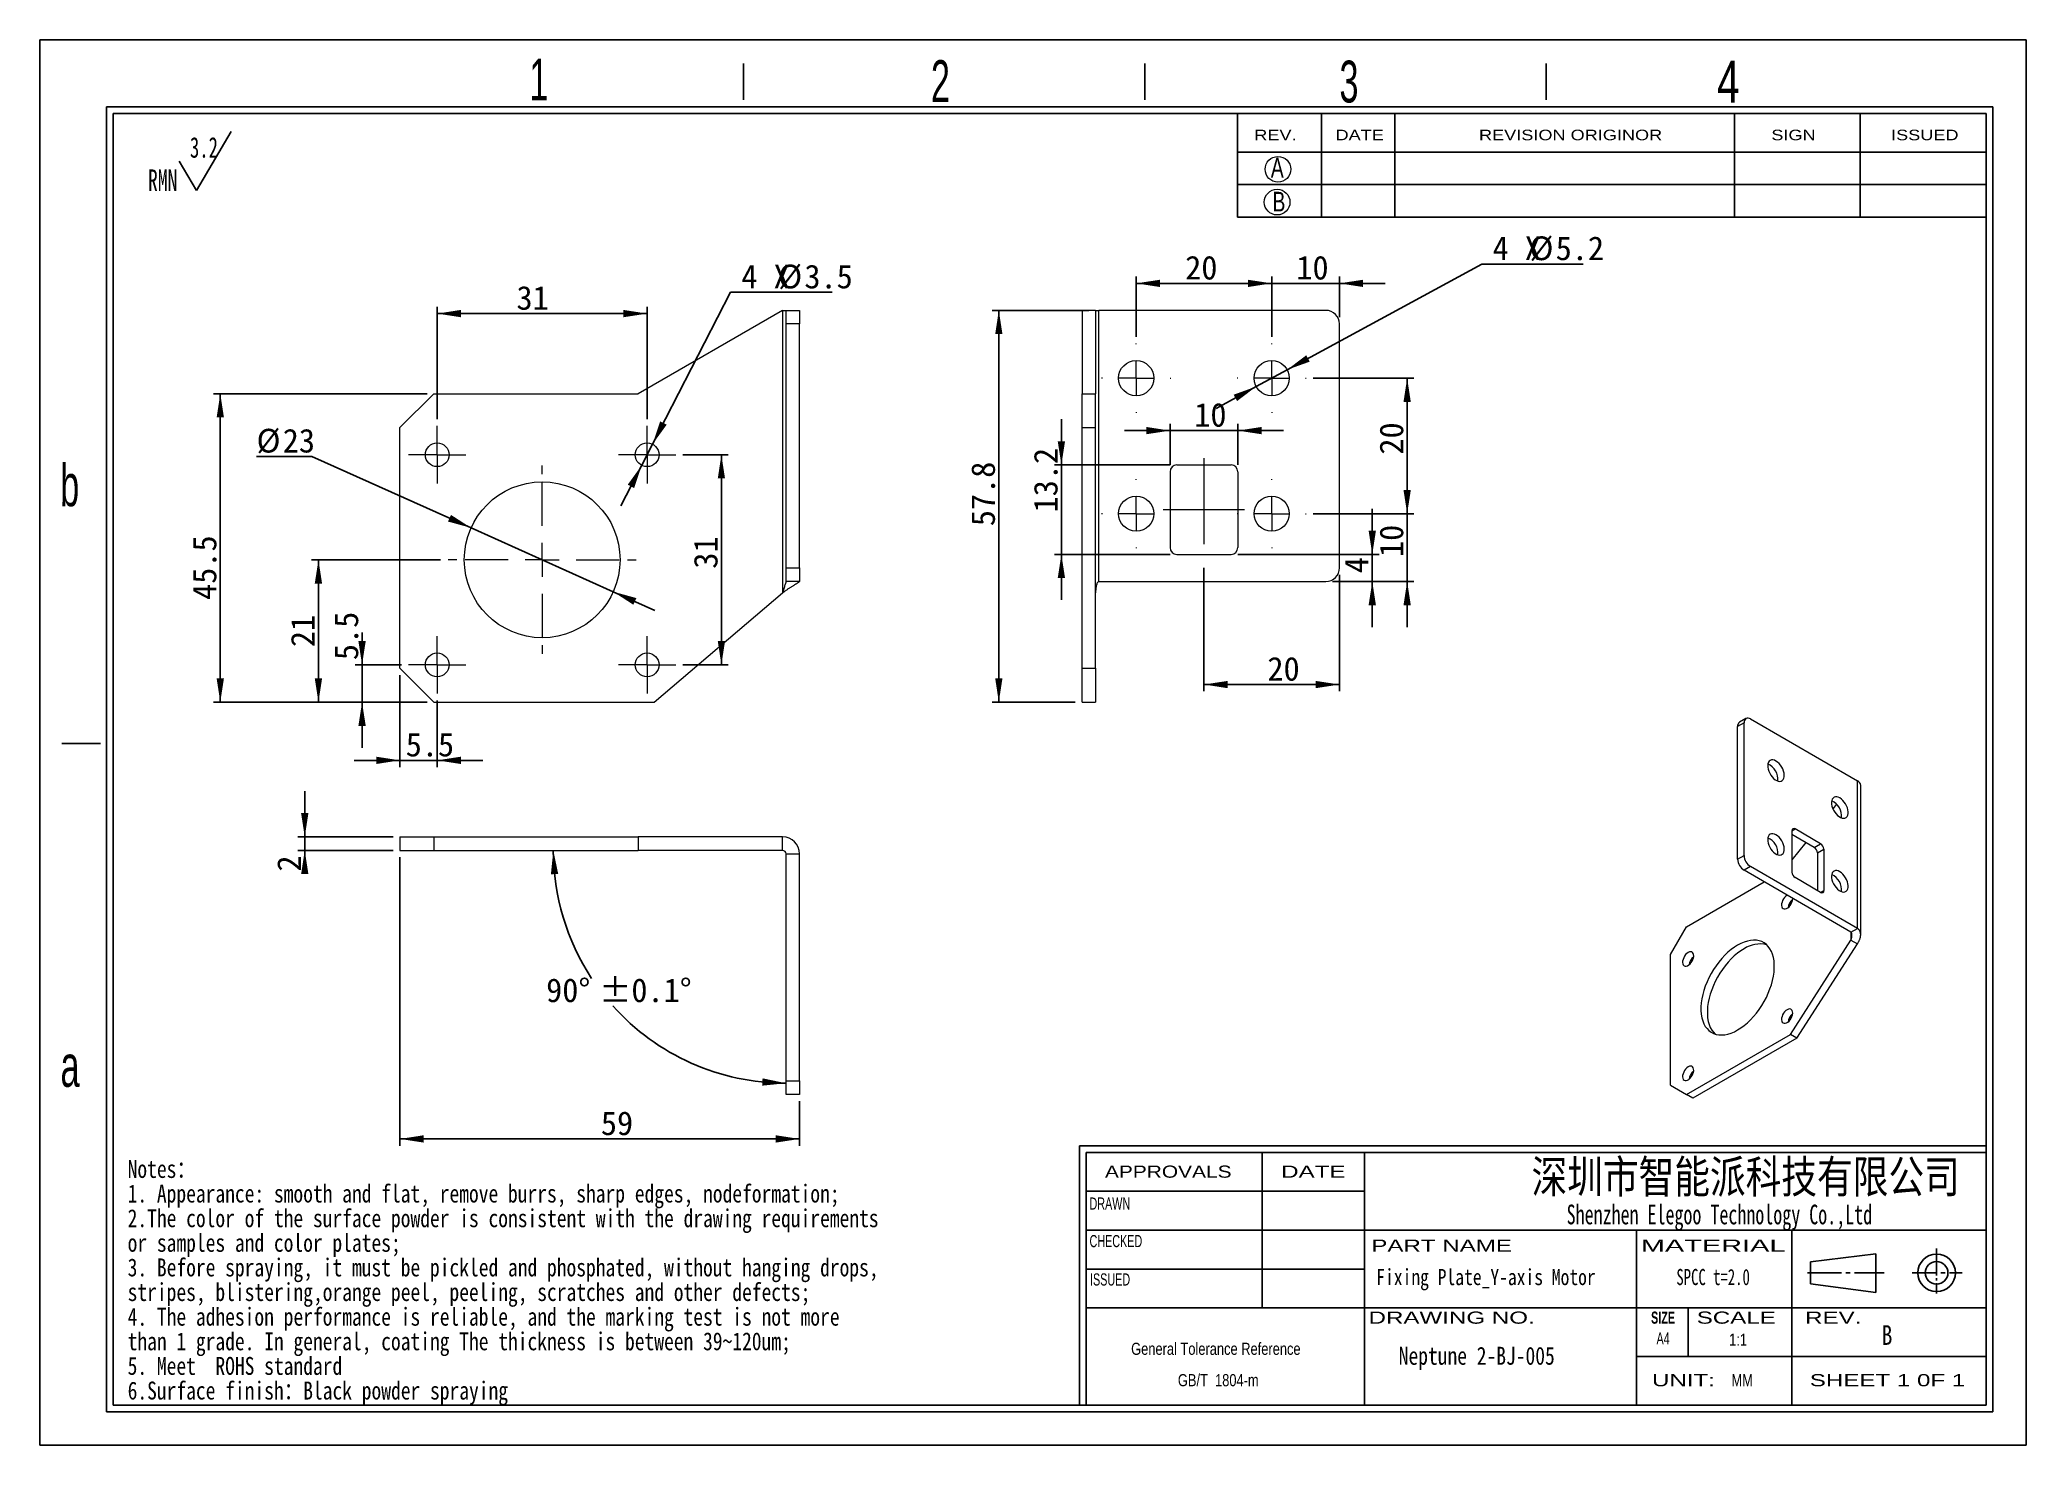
# Model space of a CAD drawing. Header units: millimetres. Extents: x 2 to 295, y 1 to 209.
import ezdxf

# ---------------------------------------------------------------- set-up
doc = ezdxf.new("R2010")
doc.units = ezdxf.units.MM
doc.linetypes.add('CENTER', pattern=[10.16, 6.35, -1.27, 1.27, -1.27])
doc.linetypes.add('CENTERX2', pattern=[20.32, 12.7, -2.54, 2.54, -2.54])
doc.layers.add('DIM', color=5, linetype='Continuous')
doc.layers.add('SLD-0', color=179, linetype='Continuous')
doc.layers.add('中心线', color=1, linetype='CENTER', lineweight=15)
doc.styles.add('SLDTEXTSTYLE0', font='SIMSUN.TTC', dxfattribs={"width": 0.67})
doc.styles.add('SLDTEXTSTYLE1', font='ARIAL.TTF', dxfattribs={"width": 0.7584})
doc.styles.add('SLDTEXTSTYLE10', font='ARIAL.TTF', dxfattribs={"width": 1.2324})
doc.styles.add('SLDTEXTSTYLE11', font='ARIAL.TTF', dxfattribs={"width": 1.7064})
doc.styles.add('SLDTEXTSTYLE12', font='SIMSUN.TTC', dxfattribs={"width": 0.8, "bigfont": 'bigfont'})
doc.styles.add('SLDTEXTSTYLE13', font='SIMKAI.TTF', dxfattribs={"width": 0.67})
doc.styles.add('SLDTEXTSTYLE14', font='SIMSUN.TTC')
doc.styles.add('SLDTEXTSTYLE2', font='SIMSUN.TTC', dxfattribs={"width": 0.8})
doc.styles.add('SLDTEXTSTYLE3', font='SIMSUN.TTC', dxfattribs={"width": 0.8, "bigfont": 'bigfont'})
doc.styles.add('SLDTEXTSTYLE4', font='SIMSUN.TTC', dxfattribs={"width": 0.8})
doc.styles.add('SLDTEXTSTYLE5', font='ARIAL.TTF', dxfattribs={"width": 0.63516})
doc.styles.add('SLDTEXTSTYLE6', font='GOTHIC.TTF', dxfattribs={"width": 0.7304})
doc.styles.add('SLDTEXTSTYLE7', font='GOTHIC.TTF', dxfattribs={"width": 0.61171})
doc.styles.add('SLDTEXTSTYLE8', font='ARIALBD.TTF', dxfattribs={"width": 0.63516})
doc.styles.add('SLDTEXTSTYLE9', font='ARIAL.TTF', dxfattribs={"width": 1.422})
doc.dimstyles.new('SLDDIMSTYLE0', dxfattribs={"dimtxt": 3.5, "dimasz": 3.5, "dimexe": 0, "dimexo": 0.0625, "dimgap": 0.875, "dimtad": 2, "dimrnd": 1e-09, "dimzin": 12, "dimdsep": 46, "dimtxsty": 'SLDTEXTSTYLE0', "dimsah": 1, "dimcen": 0.09, "dimadec": 0, "dimazin": 3, "dimtfac": 1, "dimtofl": 0, "dimtmove": 0, "dimatfit": 3, "dimfxl": 0, "dimfrac": 2, "dimtolj": 1, "dimtzin": 12, "dimarcsym": 0})
doc.dimstyles.new('SLDDIMSTYLE1', dxfattribs={"dimtxt": 3.5, "dimasz": 3.5, "dimexe": 0, "dimexo": 0.0625, "dimgap": 0.875, "dimtad": 2, "dimrnd": 1e-09, "dimzin": 12, "dimdsep": 46, "dimtxsty": 'SLDTEXTSTYLE0', "dimsah": 1, "dimcen": 0.09, "dimadec": 0, "dimazin": 3, "dimtfac": 1, "dimtmove": 0, "dimatfit": 0, "dimfxl": 0, "dimfrac": 2, "dimtolj": 1, "dimtzin": 12, "dimarcsym": 0})
doc.dimstyles.new('SLDDIMSTYLE2', dxfattribs={"dimtxt": 3.5, "dimasz": 3.5, "dimexe": 0, "dimexo": 0.0625, "dimgap": 0.875, "dimtad": 0, "dimtih": 1, "dimtoh": 1, "dimrnd": 1e-09, "dimzin": 12, "dimdsep": 46, "dimtxsty": 'SLDTEXTSTYLE0', "dimsah": 1, "dimcen": 0, "dimadec": 0, "dimazin": 3, "dimtfac": 1, "dimtmove": 0, "dimatfit": 3, "dimfxl": 0, "dimfrac": 2, "dimtolj": 1, "dimtzin": 12, "dimarcsym": 0})
doc.dimstyles.new('SLDDIMSTYLE3', dxfattribs={"dimtxt": 3.5, "dimasz": 3.5, "dimexe": 0, "dimexo": 0.0625, "dimgap": 0.875, "dimtad": 0, "dimtih": 1, "dimtoh": 1, "dimdec": 4, "dimzin": 12, "dimdsep": 46, "dimtxsty": 'SLDTEXTSTYLE0', "dimsah": 1, "dimcen": 0.09, "dimadec": 1, "dimazin": 3, "dimtol": 1, "dimtp": 0.1, "dimtm": 0.1, "dimtfac": 1, "dimtdec": 1, "dimtofl": 0, "dimtmove": 0, "dimatfit": 3, "dimfxl": 0, "dimfrac": 2, "dimtolj": 1, "dimarcsym": 0})

msp = doc.modelspace()

# ---------------------------------------------------------------- texts
at = {"color": 7, "linetype": 'Continuous', "lineweight": 0, "insert": (243.44396, 27.30501), "char_height": 2.38125, "attachment_point": 1, "style": 'SLDTEXTSTYLE0'}
msp.add_mtext('SPCC t=2.0', dxfattribs=at)
at = {"layer": 'SLD-0'}
for s, insert, char_height, attachment_point, style in [('1', (74.11098, 205.89882), 6.17202, 1, 'SLDTEXTSTYLE7'), ('2', (133.38806, 205.6552), 6.17202, 1, 'SLDTEXTSTYLE7'), ('3', (193.70665, 205.59314), 6.17202, 1, 'SLDTEXTSTYLE7'), ('4', (249.44054, 205.58695), 6.17202, 1, 'SLDTEXTSTYLE6'), ('A', (183.57784, 191.25215), 2.90344, 1, 'SLDTEXTSTYLE6'), ('B', (183.83189, 186.23715), 2.90344, 1, 'SLDTEXTSTYLE6'), ('b', (4.83464, 146.01941), 6.17202, 1, 'SLDTEXTSTYLE7'), ('a', (4.87979, 60.35108), 6.17202, 1, 'SLDTEXTSTYLE7'), ('\\M+1905B圳\\M+18E73\\M+19271\\M+1945C\\M+19468\\M+189C8\\M+18B5A\\M+1974C\\M+18CC0\\M+18CF6\\M+18E69', (253.67564, 43.33735), 4.8280804, 2, 'SLDTEXTSTYLE12'), ('Fixing Plate_Y-axis Motor', (215.33794, 27.30501), 2.38125, 2, 'SLDTEXTSTYLE2'), ('B', (273.75996, 19.00745), 2.91042, 1, 'SLDTEXTSTYLE4'), ('Neptune 2-BJ-005', (213.97476, 15.8154), 2.6458333, 2, 'SLDTEXTSTYLE2')]:
    msp.add_mtext(s, dxfattribs=dict(at, insert=insert, char_height=char_height, attachment_point=attachment_point, style=style))
at = {"layer": 'SLD-0', "color": 179}
for s, insert, char_height, attachment_point, style in [('REV.', (181.12883, 195.40006), 1.553633, 1, 'SLDTEXTSTYLE10'), ('DATE', (193.12647, 195.40006), 1.553633, 1, 'SLDTEXTSTYLE10'), ('REVISION ORIGINOR', (214.30816, 195.40006), 1.5536332, 1, 'SLDTEXTSTYLE10'), ('SIGN', (257.46638, 195.40006), 1.553633, 1, 'SLDTEXTSTYLE10'), ('ISSUED', (275.14813, 195.40006), 1.553633, 1, 'SLDTEXTSTYLE10'), ('APPROVALS', (168.42656, 42.5627), 1.792654, 2, 'SLDTEXTSTYLE10'), ('DATE', (189.84959, 42.5627), 1.792654, 2, 'SLDTEXTSTYLE9'), ('DRAWN', (159.80364, 37.85286), 1.792654, 2, 'SLDTEXTSTYLE5'), ('Shenzhen Elegoo Technology Co.,Ltd', (249.7983, 36.79963), 2.9104167, 2, 'SLDTEXTSTYLE13'), ('CHECKED', (160.69565, 32.31471), 1.792654, 2, 'SLDTEXTSTYLE5'), ('PART NAME', (208.79394, 31.64543), 1.792654, 2, 'SLDTEXTSTYLE9'), ('MATERIAL', (248.88016, 31.64543), 1.792654, 2, 'SLDTEXTSTYLE11'), ('ISSUED', (159.83697, 26.65442), 1.792654, 2, 'SLDTEXTSTYLE5'), ('DRAWING NO.', (210.26799, 21.02156), 1.7926537, 2, 'SLDTEXTSTYLE9'), ('SIZE', (241.47889, 21.02156), 1.792654, 2, 'SLDTEXTSTYLE8'), ('SCALE', (252.28894, 21.02156), 1.792654, 2, 'SLDTEXTSTYLE9'), ('REV.', (266.61015, 21.02156), 1.792654, 2, 'SLDTEXTSTYLE9'), ('A4', (241.48981, 17.95313), 1.792654, 2, 'SLDTEXTSTYLE5'), ('1:1', (252.56409, 17.77954), 1.792654, 2, 'SLDTEXTSTYLE1'), ('UNIT:', (244.49869, 11.7907), 1.792654, 2, 'SLDTEXTSTYLE9'), ('MM', (253.16086, 11.7907), 1.792654, 2, 'SLDTEXTSTYLE1'), ('SHEET 1 0F 1', (274.61997, 11.7907), 1.7926537, 2, 'SLDTEXTSTYLE9')]:
    msp.add_mtext(s, dxfattribs=dict(at, insert=insert, char_height=char_height, attachment_point=attachment_point, style=style))

# ---------------------------------------------------------------- blocks, each defined once
blk = doc.blocks.new('SW_NOTE_0')
at = {"layer": 'SLD-0', "color": 0}
for q in [(12.27, 9.26), (4.6, 4.92)]:
    blk.add_line((7.16, 0.59), q, dxfattribs=at)
at = {"layer": 'SLD-0', "color": 0, "attachment_point": 1, "style": 'SLDTEXTSTYLE0'}
for s, insert, char_height in [('3.2', (6.19, 8.45), 3.032), ('RMN', (0, 3.69), 3.175)]:
    blk.add_mtext(s, dxfattribs=dict(at, insert=insert, char_height=char_height))
blk = doc.blocks.new('SW_NOTE_1')
at = {"layer": 'SLD-0', "color": 0, "char_height": 2.6458, "attachment_point": 1}
for s, insert, style in [('Notes\\M+18146', (0, 3.08), 'SLDTEXTSTYLE3'), ('1. Appearance: smooth and flat, remove burrs, sharp edges, nodeformation;', (0, -0.55), 'SLDTEXTSTYLE4'), ('2.The color of the surface powder is consistent with the drawing requirements ', (0, -4.19), 'SLDTEXTSTYLE4'), ('or samples and color plates;', (0, -7.82), 'SLDTEXTSTYLE4'), ('3. Before spraying, it must be pickled and phosphated, without hanging drops, ', (0, -11.45), 'SLDTEXTSTYLE4'), ('stripes, blistering,orange peel, peeling, scratches and other defects;', (0, -15.08), 'SLDTEXTSTYLE4'), ('4. The adhesion performance is reliable, and the marking test is not more ', (0, -18.72), 'SLDTEXTSTYLE4'), ('than 1 grade. In general, coating The thickness is between 39~120um;', (0, -22.35), 'SLDTEXTSTYLE4'), ('5. Meet  ROHS standard', (0, -25.98), 'SLDTEXTSTYLE4'), ('6.Surface finish\\M+18146Black powder spraying', (0, -29.62), 'SLDTEXTSTYLE3')]:
    blk.add_mtext(s, dxfattribs=dict(at, insert=insert, style=style))
blk = doc.blocks.new('SW_NOTE_2')
at = {"layer": 'SLD-0', "color": 0, "char_height": 1.7927, "attachment_point": 2, "style": 'SLDTEXTSTYLE1'}
for s, insert in [('General Tolerance Reference ', (13.02, 2.31)), (' GB/T  1804-m', (13.11, -2.32))]:
    blk.add_mtext(s, dxfattribs=dict(at, insert=insert))
blk = doc.blocks.new('_D')
at = {"layer": 'DIM'}
for p, q in [((58.99, 156.44), (27.47, 156.44)), ((28.47, 110.94), (28.47, 156.44)), ((58.99, 110.94), (27.47, 110.94))]:
    blk.add_line(p, q, dxfattribs=at)
for points in [[(28.47, 156.44), (27.93, 152.94), (29.01, 152.94)], [(28.47, 110.94), (29.01, 114.44), (27.93, 114.44)]]:
    blk.add_solid(points, dxfattribs=at)
at = {"layer": 'DIM', "insert": (24.39, 126.02), "char_height": 3.5, "attachment_point": 1, "rotation": 90, "style": 'SLDTEXTSTYLE14'}
blk.add_mtext('45.5', dxfattribs=at)
blk = doc.blocks.new('_D_1')
at = {"layer": 'DIM'}
for p, q in [((60.99, 131.94), (41.96, 131.94)), ((42.96, 131.94), (42.96, 110.94)), ((58.99, 110.94), (41.96, 110.94))]:
    blk.add_line(p, q, dxfattribs=at)
for points in [[(42.96, 131.94), (42.42, 128.44), (43.5, 128.44)], [(42.96, 110.94), (43.5, 114.44), (42.42, 114.44)]]:
    blk.add_solid(points, dxfattribs=at)
at = {"layer": 'DIM', "insert": (38.89, 119.06), "char_height": 3.5, "attachment_point": 1, "rotation": 90, "style": 'SLDTEXTSTYLE14'}
blk.add_mtext('21', dxfattribs=at)
blk = doc.blocks.new('_D_2')
at = {"layer": 'DIM'}
for p, q in [((49.4, 116.44), (49.4, 121.22)), ((55.24, 116.44), (48.4, 116.44)), ((49.4, 110.94), (49.4, 116.44)), ((58.99, 110.94), (48.4, 110.94)), ((49.4, 110.94), (49.4, 104.21))]:
    blk.add_line(p, q, dxfattribs=at)
for points in [[(49.4, 116.44), (49.94, 119.94), (48.86, 119.94)], [(49.4, 110.94), (48.86, 107.44), (49.94, 107.44)]]:
    blk.add_solid(points, dxfattribs=at)
at = {"layer": 'DIM', "insert": (45.33, 117.14), "char_height": 3.5, "attachment_point": 1, "rotation": 90, "style": 'SLDTEXTSTYLE14'}
blk.add_mtext('5.5', dxfattribs=at)
blk = doc.blocks.new('_D_3')
at = {"layer": 'DIM'}
for p, q in [((42, 147.19), (33.82, 147.19)), ((65.5, 136.65), (42, 147.19)), ((86.49, 127.23), (65.5, 136.65)), ((86.49, 127.23), (92.63, 124.48))]:
    blk.add_line(p, q, dxfattribs=at)
for points in [[(65.5, 136.65), (62.53, 138.57), (62.09, 137.59)], [(86.49, 127.23), (89.46, 125.31), (89.9, 126.29)]]:
    blk.add_solid(points, dxfattribs=at)
at = {"layer": 'DIM', "char_height": 3.5, "attachment_point": 1, "style": 'SLDTEXTSTYLE14'}
for s, insert in [('%%c', (33.82, 151.27)), ('23', (37.69, 151.27))]:
    blk.add_mtext(s, dxfattribs=dict(at, insert=insert))
blk = doc.blocks.new('_D_4')
at = {"layer": 'DIM'}
for p, q in [((54.99, 114.94), (54.99, 101.35)), ((60.49, 111.19), (60.49, 101.35)), ((54.99, 102.35), (48.26, 102.35)), ((54.99, 102.35), (60.49, 102.35)), ((60.49, 102.35), (67.22, 102.35))]:
    blk.add_line(p, q, dxfattribs=at)
for points in [[(54.99, 102.35), (51.49, 102.89), (51.49, 101.81)], [(60.49, 102.35), (63.99, 101.81), (63.99, 102.89)]]:
    blk.add_solid(points, dxfattribs=at)
at = {"layer": 'DIM', "insert": (55.85, 106.43), "char_height": 3.5, "attachment_point": 1, "style": 'SLDTEXTSTYLE14'}
blk.add_mtext('5.5', dxfattribs=at)
blk = doc.blocks.new('_D_5')
at = {"layer": 'DIM'}
for p, q in [((96.74, 147.44), (103.45, 147.44)), ((102.45, 147.44), (102.45, 116.44)), ((96.74, 116.44), (103.45, 116.44))]:
    blk.add_line(p, q, dxfattribs=at)
for points in [[(102.45, 147.44), (101.92, 143.94), (102.99, 143.94)], [(102.45, 116.44), (102.99, 119.94), (101.92, 119.94)]]:
    blk.add_solid(points, dxfattribs=at)
at = {"layer": 'DIM', "insert": (98.38, 130.63), "char_height": 3.5, "attachment_point": 1, "rotation": 90, "style": 'SLDTEXTSTYLE14'}
blk.add_mtext('31', dxfattribs=at)
blk = doc.blocks.new('_D_6')
at = {"layer": 'DIM'}
for p, q in [((60.49, 152.69), (60.49, 169.27)), ((60.49, 168.27), (91.49, 168.27)), ((91.49, 152.69), (91.49, 169.27))]:
    blk.add_line(p, q, dxfattribs=at)
for points in [[(60.49, 168.27), (63.99, 167.73), (63.99, 168.81)], [(91.49, 168.27), (87.99, 168.81), (87.99, 167.73)]]:
    blk.add_solid(points, dxfattribs=at)
at = {"layer": 'DIM', "insert": (72.2, 172.34), "char_height": 3.5, "attachment_point": 1, "style": 'SLDTEXTSTYLE14'}
blk.add_mtext('31', dxfattribs=at)
blk = doc.blocks.new('_D_7')
at = {"layer": 'DIM'}
for p, q in [((92.29, 149), (103.81, 171.42)), ((103.81, 171.42), (118.8, 171.42)), ((90.69, 145.88), (92.29, 149)), ((90.69, 145.88), (87.62, 139.9))]:
    blk.add_line(p, q, dxfattribs=at)
for points in [[(92.29, 149), (94.37, 151.87), (93.41, 152.36)], [(90.69, 145.88), (88.62, 143.02), (89.57, 142.53)]]:
    blk.add_solid(points, dxfattribs=at)
at = {"layer": 'DIM', "char_height": 3.5, "attachment_point": 1, "style": 'SLDTEXTSTYLE14'}
for s, insert in [('4 X ', (105.4, 175.49)), ('%%c', (110.84, 175.49)), ('3.5', (114.71, 175.49))]:
    blk.add_mtext(s, dxfattribs=dict(at, insert=insert))
blk = doc.blocks.new('SW_CENTERMARKSYMBOL_0')
at = {"layer": '中心线', "color": 0}
for p, q in [((0, 2.5), (0, 4.25)), ((-2.5, 0), (-4.25, 0)), ((0, 0), (-2.5, 0)), ((0, 0), (0, 2.5)), ((0, 0), (0, -2.5)), ((0, 0), (2.5, 0)), ((2.5, 0), (4.25, 0)), ((0, -2.5), (0, -4.25))]:
    blk.add_line(p, q, dxfattribs=at)
blk = doc.blocks.new('SW_CENTERMARKSYMBOL_1')
at = {"layer": '中心线', "color": 0}
for p, q in [((0, 2.5), (0, 4.25)), ((-2.5, 0), (-4.25, 0)), ((0, 0), (-2.5, 0)), ((0, 0), (0, 2.5)), ((0, 0), (0, -2.5)), ((0, 0), (2.5, 0)), ((2.5, 0), (4.25, 0)), ((0, -2.5), (0, -4.25))]:
    blk.add_line(p, q, dxfattribs=at)
blk = doc.blocks.new('SW_CENTERMARKSYMBOL_2')
at = {"layer": '中心线', "color": 0}
for p, q in [((0, 2.5), (0, 4.25)), ((-2.5, 0), (-4.25, 0)), ((0, 0), (-2.5, 0)), ((0, 0), (0, 2.5)), ((0, 0), (0, -2.5)), ((0, 0), (2.5, 0)), ((2.5, 0), (4.25, 0)), ((0, -2.5), (0, -4.25))]:
    blk.add_line(p, q, dxfattribs=at)
blk = doc.blocks.new('SW_CENTERMARKSYMBOL_3')
at = {"layer": '中心线', "color": 0}
for p, q in [((0, 2.5), (0, 4.25)), ((-2.5, 0), (-4.25, 0)), ((0, 0), (-2.5, 0)), ((0, 0), (0, 2.5)), ((0, 0), (0, -2.5)), ((0, 0), (2.5, 0)), ((2.5, 0), (4.25, 0)), ((0, -2.5), (0, -4.25))]:
    blk.add_line(p, q, dxfattribs=at)
blk = doc.blocks.new('SW_CENTERMARKSYMBOL_4')
at = {"layer": '中心线', "color": 0}
for p, q in [((0, 5), (0, 14)), ((-5, 0), (-14, 0)), ((0, 0), (-2.5, 0)), ((0, 0), (0, 2.5)), ((0, 0), (0, -2.5)), ((0, 0), (2.5, 0)), ((5, 0), (14, 0)), ((0, -5), (0, -14))]:
    blk.add_line(p, q, dxfattribs=at)
blk = doc.blocks.new('_D_8')
at = {"layer": 'DIM'}
for p, q in [((185.98, 159.98), (214.72, 175.58)), ((214.72, 175.58), (229.71, 175.58)), ((181.41, 157.5), (185.98, 159.98)), ((181.41, 157.5), (175.5, 154.29))]:
    blk.add_line(p, q, dxfattribs=at)
for points in [[(185.98, 159.98), (189.32, 161.18), (188.8, 162.12)], [(181.41, 157.5), (178.08, 156.3), (178.59, 155.36)]]:
    blk.add_solid(points, dxfattribs=at)
at = {"layer": 'DIM', "char_height": 3.5, "attachment_point": 1, "style": 'SLDTEXTSTYLE14'}
for s, insert in [('4 X ', (216.31, 179.66)), ('%%c', (221.76, 179.66)), ('5.2', (225.63, 179.66))]:
    blk.add_mtext(s, dxfattribs=dict(at, insert=insert))
blk = doc.blocks.new('_D_9')
at = {"layer": 'DIM'}
for p, q in [((163.7, 164.84), (163.7, 173.73)), ((183.7, 164.84), (183.7, 173.73)), ((163.7, 172.73), (183.7, 172.73))]:
    blk.add_line(p, q, dxfattribs=at)
for points in [[(163.7, 172.73), (167.2, 172.19), (167.2, 173.26)], [(183.7, 172.73), (180.2, 173.26), (180.2, 172.19)]]:
    blk.add_solid(points, dxfattribs=at)
at = {"layer": 'DIM', "insert": (170.93, 176.8), "char_height": 3.5, "attachment_point": 1, "style": 'SLDTEXTSTYLE14'}
blk.add_mtext('20', dxfattribs=at)
blk = doc.blocks.new('_D_10')
at = {"layer": 'DIM'}
for p, q in [((189.8, 158.74), (204.7, 158.74)), ((203.7, 158.74), (203.7, 138.74)), ((189.8, 138.74), (204.7, 138.74))]:
    blk.add_line(p, q, dxfattribs=at)
for points in [[(203.7, 158.74), (203.16, 155.24), (204.24, 155.24)], [(203.7, 138.74), (204.24, 142.24), (203.16, 142.24)]]:
    blk.add_solid(points, dxfattribs=at)
at = {"layer": 'DIM', "insert": (199.62, 147.46), "char_height": 3.5, "attachment_point": 1, "rotation": 90, "style": 'SLDTEXTSTYLE14'}
blk.add_mtext('20', dxfattribs=at)
blk = doc.blocks.new('_D_11')
at = {"layer": 'DIM'}
for p, q in [((183.7, 164.84), (183.7, 173.73)), ((193.7, 167.74), (193.7, 173.73)), ((183.7, 172.73), (176.97, 172.73)), ((183.7, 172.73), (193.7, 172.73)), ((193.7, 172.73), (200.43, 172.73))]:
    blk.add_line(p, q, dxfattribs=at)
for points in [[(183.7, 172.73), (180.2, 173.26), (180.2, 172.19)], [(193.7, 172.73), (197.2, 172.19), (197.2, 173.26)]]:
    blk.add_solid(points, dxfattribs=at)
at = {"layer": 'DIM', "insert": (187.34, 176.8), "char_height": 3.5, "attachment_point": 1, "style": 'SLDTEXTSTYLE14'}
blk.add_mtext('10', dxfattribs=at)
blk = doc.blocks.new('_D_12')
at = {"layer": 'DIM'}
for p, q in [((168.7, 151), (161.97, 151)), ((168.7, 145.94), (168.7, 152)), ((168.7, 151), (178.7, 151)), ((178.7, 145.94), (178.7, 152)), ((178.7, 151), (185.43, 151))]:
    blk.add_line(p, q, dxfattribs=at)
for points in [[(168.7, 151), (165.2, 151.54), (165.2, 150.47)], [(178.7, 151), (182.2, 150.47), (182.2, 151.54)]]:
    blk.add_solid(points, dxfattribs=at)
at = {"layer": 'DIM', "insert": (172.27, 155.08), "char_height": 3.5, "attachment_point": 1, "style": 'SLDTEXTSTYLE14'}
blk.add_mtext('10', dxfattribs=at)
blk = doc.blocks.new('_D_13')
at = {"layer": 'DIM'}
for p, q in [((173.7, 130.74), (173.7, 112.54)), ((193.7, 129.74), (193.7, 112.54)), ((173.7, 113.54), (193.7, 113.54))]:
    blk.add_line(p, q, dxfattribs=at)
for points in [[(173.7, 113.54), (177.2, 113), (177.2, 114.07)], [(193.7, 113.54), (190.2, 114.07), (190.2, 113)]]:
    blk.add_solid(points, dxfattribs=at)
at = {"layer": 'DIM', "insert": (183.07, 117.61), "char_height": 3.5, "attachment_point": 1, "style": 'SLDTEXTSTYLE14'}
blk.add_mtext('20', dxfattribs=at)
blk = doc.blocks.new('_D_14')
at = {"layer": 'DIM'}
for p, q in [((198.55, 132.74), (198.55, 139.47)), ((178.7, 132.74), (199.55, 132.74)), ((198.55, 132.74), (198.55, 128.74)), ((192.7, 128.74), (199.55, 128.74)), ((198.55, 128.74), (198.55, 122.01))]:
    blk.add_line(p, q, dxfattribs=at)
for points in [[(198.55, 132.74), (199.09, 136.24), (198.01, 136.24)], [(198.55, 128.74), (198.01, 125.24), (199.09, 125.24)]]:
    blk.add_solid(points, dxfattribs=at)
at = {"layer": 'DIM', "insert": (194.48, 129.97), "char_height": 3.5, "attachment_point": 1, "rotation": 90, "style": 'SLDTEXTSTYLE14'}
blk.add_mtext('4', dxfattribs=at)
blk = doc.blocks.new('_D_15')
at = {"layer": 'DIM'}
for p, q in [((152.65, 145.94), (152.65, 152.67)), ((168.7, 145.94), (151.65, 145.94)), ((152.65, 145.94), (152.65, 132.74)), ((168.7, 132.74), (151.65, 132.74)), ((152.65, 132.74), (152.65, 126.01))]:
    blk.add_line(p, q, dxfattribs=at)
for points in [[(152.65, 145.94), (153.19, 149.44), (152.11, 149.44)], [(152.65, 132.74), (152.11, 129.24), (153.19, 129.24)]]:
    blk.add_solid(points, dxfattribs=at)
at = {"layer": 'DIM', "insert": (148.58, 138.93), "char_height": 3.5, "attachment_point": 1, "rotation": 90, "style": 'SLDTEXTSTYLE14'}
blk.add_mtext('13.2', dxfattribs=at)
blk = doc.blocks.new('_D_16')
at = {"layer": 'DIM'}
for p, q in [((203.7, 138.74), (203.7, 145.47)), ((189.8, 138.74), (204.7, 138.74)), ((203.7, 138.74), (203.7, 128.74)), ((192.7, 128.74), (204.7, 128.74)), ((203.7, 128.74), (203.7, 122.01))]:
    blk.add_line(p, q, dxfattribs=at)
for points in [[(203.7, 138.74), (204.24, 142.24), (203.16, 142.24)], [(203.7, 128.74), (203.16, 125.24), (204.24, 125.24)]]:
    blk.add_solid(points, dxfattribs=at)
at = {"layer": 'DIM', "insert": (199.62, 132.35), "char_height": 3.5, "attachment_point": 1, "rotation": 90, "style": 'SLDTEXTSTYLE14'}
blk.add_mtext('10', dxfattribs=at)
blk = doc.blocks.new('_D_17')
at = {"layer": 'DIM'}
for p, q in [((156.7, 168.74), (142.41, 168.74)), ((143.41, 168.74), (143.41, 110.94)), ((154.7, 110.94), (142.41, 110.94))]:
    blk.add_line(p, q, dxfattribs=at)
for points in [[(143.41, 168.74), (142.88, 165.24), (143.95, 165.24)], [(143.41, 110.94), (143.95, 114.44), (142.88, 114.44)]]:
    blk.add_solid(points, dxfattribs=at)
at = {"layer": 'DIM', "insert": (139.34, 136.9), "char_height": 3.5, "attachment_point": 1, "rotation": 90, "style": 'SLDTEXTSTYLE14'}
blk.add_mtext('57.8', dxfattribs=at)
blk = doc.blocks.new('SW_CENTERMARKSYMBOL_5')
at = {"layer": '中心线', "color": 0}
for p, q in [((0, 5), (0, 5.1)), ((-5, 0), (-5.1, 0)), ((0, 0), (-2.5, 0)), ((0, 0), (0, 2.5)), ((0, 0), (0, -2.5)), ((0, 0), (2.5, 0)), ((5, 0), (5.1, 0)), ((0, -5), (0, -5.1))]:
    blk.add_line(p, q, dxfattribs=at)
blk = doc.blocks.new('SW_CENTERMARKSYMBOL_6')
at = {"layer": '中心线', "color": 0}
for p, q in [((0, 5), (0, 5.1)), ((-5, 0), (-5.1, 0)), ((0, 0), (-2.5, 0)), ((0, 0), (0, 2.5)), ((0, 0), (0, -2.5)), ((0, 0), (2.5, 0)), ((5, 0), (5.1, 0)), ((0, -5), (0, -5.1))]:
    blk.add_line(p, q, dxfattribs=at)
blk = doc.blocks.new('SW_CENTERMARKSYMBOL_7')
at = {"layer": '中心线', "color": 0}
for p, q in [((0, 5), (0, 5.1)), ((-5, 0), (-5.1, 0)), ((0, 0), (-2.5, 0)), ((0, 0), (0, 2.5)), ((0, 0), (0, -2.5)), ((0, 0), (2.5, 0)), ((5, 0), (5.1, 0)), ((0, -5), (0, -5.1))]:
    blk.add_line(p, q, dxfattribs=at)
blk = doc.blocks.new('SW_CENTERMARKSYMBOL_8')
at = {"layer": '中心线', "color": 0}
for p, q in [((0, 5), (0, 5.1)), ((-5, 0), (-5.1, 0)), ((0, 0), (-2.5, 0)), ((0, 0), (0, 2.5)), ((0, 0), (0, -2.5)), ((0, 0), (2.5, 0)), ((5, 0), (5.1, 0)), ((0, -5), (0, -5.1))]:
    blk.add_line(p, q, dxfattribs=at)
blk = doc.blocks.new('_D_18')
at = {"layer": 'DIM'}
for start, end in [(180, 213.3442), (221.9321, 270)]:
    blk.add_arc((111.99, 89.06), 34.35, start, end, dxfattribs=at)
for points in [[(77.64, 89.06), (77.28, 85.54), (78.36, 85.59)], [(111.99, 54.71), (108.53, 55.43), (108.47, 54.35)]]:
    blk.add_solid(points, dxfattribs=at)
at = {"layer": 'DIM', "char_height": 3.5, "attachment_point": 1, "style": 'SLDTEXTSTYLE14'}
for s, insert in [(' ±0.1°', (82.02, 70.18)), ('90°', (76.58, 70.18))]:
    blk.add_mtext(s, dxfattribs=dict(at, insert=insert))
blk = doc.blocks.new('_D_19')
at = {"layer": 'DIM'}
for p, q in [((54.99, 88.06), (54.99, 45.49)), ((113.99, 52.06), (113.99, 45.49)), ((54.99, 46.49), (113.99, 46.49))]:
    blk.add_line(p, q, dxfattribs=at)
for points in [[(54.99, 46.49), (58.49, 45.95), (58.49, 47.03)], [(113.99, 46.49), (110.49, 47.03), (110.49, 45.95)]]:
    blk.add_solid(points, dxfattribs=at)
at = {"layer": 'DIM', "insert": (84.66, 50.56), "char_height": 3.5, "attachment_point": 1, "style": 'SLDTEXTSTYLE14'}
blk.add_mtext('59', dxfattribs=at)
blk = doc.blocks.new('_D_20')
at = {"layer": 'DIM'}
for p, q in [((40.94, 91.06), (40.94, 97.79)), ((53.99, 91.06), (39.94, 91.06)), ((40.94, 91.06), (40.94, 89.06)), ((53.99, 89.06), (39.94, 89.06)), ((40.94, 89.06), (40.94, 85.94))]:
    blk.add_line(p, q, dxfattribs=at)
for points in [[(40.94, 91.06), (41.48, 94.56), (40.4, 94.56)], [(40.94, 89.06), (40.4, 85.56), (41.48, 85.56)]]:
    blk.add_solid(points, dxfattribs=at)
at = {"layer": 'DIM', "insert": (36.87, 85.94), "char_height": 3.5, "attachment_point": 1, "rotation": 90, "style": 'SLDTEXTSTYLE14'}
blk.add_mtext('2', dxfattribs=at)

# ---------------------------------------------------------------- dimensions: what is measured, and where the dimension line sits
at = {"layer": 'DIM'}
for p1, p2, picture, middle in [((185.98205, 159.98188), (181.41187, 157.50128), '_D_8', (223.01032, 178.11919)), ((92.29335, 148.99819), (90.694, 145.88498), '_D_7', (112.09933, 173.95858))]:
    dim = msp.add_diameter_dim_2p(p1=p1, p2=p2, text='4 X <>', dimstyle='SLDDIMSTYLE2', dxfattribs=at)
    dim.commit()
    dim.dimension.update_dxf_attribs({"geometry": picture, "text_midpoint": middle, "dimtype": 163})
for base, p1, p2, dimstyle, picture, middle in [((183.69696, 172.72567), (163.69696, 163.84158), (183.69696, 163.84158), 'SLDDIMSTYLE0', '_D_9', (172.29272, 172.72567)), ((193.69696, 172.72567), (183.69696, 163.84158), (193.69696, 166.74158), 'SLDDIMSTYLE1', '_D_11', (188.69827, 172.72567)), ((178.69692, 151.00351), (168.69692, 144.94158), (178.69692, 144.94158), 'SLDDIMSTYLE1', '_D_12', (173.63436, 151.00351)), ((193.69696, 113.53594), (173.69692, 131.74158), (193.69696, 130.74158), 'SLDDIMSTYLE0', '_D_13', (184.43374, 113.53594)), ((113.99367, 46.48811), (54.99367, 89.06253), (113.99367, 53.06253), 'SLDDIMSTYLE0', '_D_19', (86.02433, 46.48811))]:
    dim = msp.add_linear_dim(base=base, p1=p1, p2=p2, dimstyle=dimstyle, dxfattribs=at)
    dim.commit()
    dim.dimension.update_dxf_attribs({"geometry": picture, "text_midpoint": middle, "dimtype": 160})
for base, p1, p2, angle, dimstyle, picture, middle in [((91.49367, 168.27172), (60.49367, 151.69158), (91.49367, 151.69158), 0, 'SLDDIMSTYLE0', '_D_6', (73.56173, 168.27172)), ((143.41396, 110.94158), (157.69696, 168.74158), (155.69696, 110.94158), 90, 'SLDDIMSTYLE0', '_D_17', (143.41396, 139.62131)), ((203.69696, 138.74158), (188.79696, 158.74158), (188.79696, 138.74158), 90, 'SLDDIMSTYLE0', '_D_10', (203.69696, 148.81729)), ((28.46764, 156.44158), (59.99367, 110.94158), (59.99367, 156.44158), 90, 'SLDDIMSTYLE0', '_D', (28.46764, 128.74587)), ((152.65317, 132.74158), (169.69692, 145.94158), (169.69692, 132.74158), 90, 'SLDDIMSTYLE1', '_D_15', (152.65317, 141.64915)), ((102.45393, 116.44158), (95.74367, 147.44158), (95.74367, 116.44158), 90, 'SLDDIMSTYLE0', '_D_5', (102.45393, 131.99088)), ((203.69696, 128.74158), (188.79696, 138.74158), (191.69696, 128.74158), 90, 'SLDDIMSTYLE1', '_D_16', (203.69696, 133.70906)), ((198.55071, 128.74158), (177.69692, 132.74158), (191.69696, 128.74158), 90, 'SLDDIMSTYLE1', '_D_14', (198.55071, 130.64834)), ((42.96203, 110.94158), (61.99367, 131.94158), (59.99367, 110.94158), 90, 'SLDDIMSTYLE0', '_D_1', (42.96203, 120.417)), ((49.39917, 116.44158), (59.99367, 110.94158), (56.24367, 116.44158), 90, 'SLDDIMSTYLE1', '_D_2', (49.39917, 119.17942)), ((60.49367, 102.3531), (54.99367, 115.94158), (60.49367, 112.19158), 0, 'SLDDIMSTYLE1', '_D_4', (57.88909, 102.3531)), ((40.94201, 89.06253), (54.99367, 91.06253), (54.99367, 89.06253), 90, 'SLDDIMSTYLE1', '_D_20', (40.94201, 86.62121))]:
    dim = msp.add_linear_dim(base=base, p1=p1, p2=p2, angle=angle, dimstyle=dimstyle, dxfattribs=at)
    dim.commit()
    dim.dimension.update_dxf_attribs({"geometry": picture, "text_midpoint": middle, "dimtype": 160})
dim = msp.add_diameter_dim_2p(p1=(65.50159, 136.64968), p2=(86.48576, 127.23348), dimstyle='SLDDIMSTYLE2', dxfattribs=at)
dim.commit()
dim.dimension.update_dxf_attribs({"geometry": '_D_3', "text_midpoint": (37.121, 149.73028), "dimtype": 163})
dim = msp.add_angular_dim_2l(base=(79.08521, 79.20698), line1=((111.49367, 89.06253), (54.99367, 89.06253)), line2=((111.99367, 53.06253), (111.99367, 88.56253)), dimstyle='SLDDIMSTYLE3', dxfattribs=at)
dim.commit()
dim.dimension.update_dxf_attribs({"geometry": '_D_18', "text_midpoint": (84.74516, 68.14323), "dimtype": 162})

# ---------------------------------------------------------------- linework, layer by layer
at = {"color": 7, "linetype": 'Continuous', "lineweight": 15}
for p, q in [((111.49369, 168.74158), (90.18944, 156.44158)), ((111.49369, 168.74158), (111.49369, 127.04461)), ((111.49369, 168.74158), (111.99368, 168.74158)), ((111.99368, 168.74158), (113.99368, 168.74158)), ((111.99368, 166.74158), (111.99368, 168.74158)), ((113.99368, 168.74158), (113.99368, 166.74158)), ((157.69696, 168.74158), (155.69696, 168.74158)), ((155.69696, 168.74158), (155.69696, 156.44158)), ((157.69696, 168.74158), (157.69696, 156.44158)), ((157.69696, 168.74158), (158.19696, 168.74158)), ((158.19696, 128.74158), (158.19696, 168.74158)), ((191.69696, 168.74158), (158.19696, 168.74158)), ((111.99368, 130.74158), (111.99368, 166.74158)), ((113.99368, 166.74158), (111.99368, 166.74158)), ((113.99368, 130.74158), (113.99368, 166.74158)), ((193.69696, 130.74158), (193.69696, 166.74158)), ((54.99367, 151.44158), (59.99366, 156.44158)), ((59.99366, 156.44158), (90.18944, 156.44158)), ((155.69696, 156.44158), (157.69696, 156.44158)), ((155.69696, 151.44158), (155.69696, 156.44158)), ((157.69696, 151.44158), (157.69696, 156.44158)), ((54.99367, 115.94158), (54.99367, 151.44158)), ((155.69696, 151.44158), (157.69696, 151.44158)), ((155.69696, 115.94158), (155.69696, 151.44158)), ((157.69696, 115.94158), (157.69696, 151.44158)), ((168.69692, 144.94158), (168.69692, 133.74158)), ((169.69692, 145.94158), (177.69692, 145.94158)), ((178.69692, 144.94158), (178.69692, 133.74158)), ((169.69692, 132.74158), (177.69692, 132.74158)), ((111.99368, 130.74158), (113.99368, 130.74158)), ((111.99368, 128.74158), (111.99368, 130.74158)), ((113.99368, 130.74158), (113.99368, 128.74158)), ((92.51509, 110.94158), (111.49369, 127.04461)), ((113.99368, 128.74158), (111.99368, 128.74158)), ((158.19696, 128.74158), (191.69696, 128.74158)), ((54.99367, 115.94158), (59.99366, 110.94158)), ((155.69696, 115.94158), (157.69696, 115.94158)), ((155.69696, 110.94158), (155.69696, 115.94158)), ((157.69696, 115.94158), (157.69696, 110.94158)), ((59.99366, 110.94158), (92.51509, 110.94158)), ((155.69696, 110.94158), (157.69696, 110.94158)), ((253.43741, 107.9078), (252.4946, 107.36353)), ((252.4946, 87.76655), (252.4946, 107.36353)), ((253.7136, 108.51826), (252.77079, 107.97399)), ((253.43741, 88.31082), (253.43741, 107.9078)), ((254.38022, 108.45225), (270.17227, 99.33569)), ((270.17227, 77.56127), (270.17227, 99.33569)), ((270.66042, 76.61786), (270.66042, 98.65535)), ((267.10749, 95.87958), (266.55812, 95.19617)), ((54.99367, 91.06253), (54.99367, 89.06253)), ((54.99367, 91.06253), (59.99366, 91.06253)), ((59.99366, 91.06253), (59.99366, 89.06253)), ((59.99366, 91.06253), (90.18944, 91.06253)), ((90.18944, 91.06253), (90.18944, 89.06253)), ((111.49369, 91.06253), (90.18944, 91.06253)), ((111.49369, 89.06253), (111.49369, 91.06253)), ((260.50849, 91.95877), (260.9799, 92.23091)), ((260.50849, 91.95869), (260.50849, 85.86185)), ((263.80832, 89.50955), (260.50849, 91.4145)), ((264.75113, 90.05382), (260.9799, 92.23091)), ((54.99367, 89.06253), (59.99366, 89.06253)), ((59.99366, 89.06253), (90.18944, 89.06253)), ((111.49369, 89.06253), (90.18944, 89.06253)), ((111.99368, 88.56253), (113.99368, 88.56253)), ((111.99368, 55.06253), (111.99368, 88.56253)), ((113.99368, 55.06253), (113.99368, 88.56253)), ((252.4946, 87.76655), (253.43741, 88.31082)), ((262.5642, 90.22777), (260.50849, 87.67048)), ((263.80832, 89.50955), (264.75113, 90.05382)), ((264.27973, 88.69305), (265.22254, 89.23733)), ((264.27973, 88.69305), (264.27973, 83.1404)), ((265.22254, 89.23733), (265.22254, 83.14049)), ((254.38022, 86.67783), (253.43741, 86.13355)), ((269.22946, 77.017), (253.43741, 86.13355)), ((270.17227, 77.56127), (254.38022, 86.67783)), ((244.95212, 77.80864), (256.40513, 84.42032)), ((264.75113, 82.86827), (260.9799, 85.04535)), ((264.75106, 82.86831), (265.22254, 83.14049)), ((242.5951, 73.72616), (244.95212, 77.80864)), ((269.22946, 77.017), (270.17227, 77.56127)), ((269.22946, 77.017), (269.22946, 75.8211)), ((242.5951, 54.40136), (242.5951, 73.72616)), ((260.28286, 61.89048), (269.22946, 75.8211)), ((261.22567, 61.34621), (270.17227, 75.27683)), ((269.22946, 75.8211), (270.17227, 75.27683)), ((244.95212, 53.04023), (260.28286, 61.89048)), ((261.22567, 61.34621), (260.28286, 61.89048)), ((261.22567, 61.34621), (245.89493, 52.49596)), ((111.99368, 55.06253), (113.99368, 55.06253)), ((111.99368, 53.06253), (111.99368, 55.06253)), ((113.99368, 53.06253), (111.99368, 53.06253)), ((113.99368, 55.06253), (113.99368, 53.06253)), ((242.5951, 54.40136), (244.95212, 53.04023)), ((245.89493, 52.49596), (244.95212, 53.04023))]:
    msp.add_line(p, q, dxfattribs=at)
at = {"color": 7, "linetype": 'Continuous', "lineweight": 15, "flags": 128}
for points in [[(258.15145, 102.24689), (257.9195, 102.35522), (257.69592, 102.40848), (257.48882, 102.40475), (257.30566, 102.34415), (257.15307, 102.22889), (257.03656, 102.06312), (256.96035, 101.85284), (256.92719, 101.60565), (256.93828, 101.33048), (256.99321, 101.03728), (257.09001, 100.73665), (257.22517, 100.43944), (257.39381, 100.15641), (257.58983, 99.89777), (257.80615, 99.67289), (258.03495, 99.48988), (258.26796, 99.35537), (258.49676, 99.27421), (258.71308, 99.24933), (258.9091, 99.28164), (259.07774, 99.36997), (259.2129, 99.51113), (259.30969, 99.7), (259.36463, 99.92978), (259.37572, 100.19215), (259.34256, 100.47763), (259.26634, 100.77589), (259.14984, 101.07617), (258.99725, 101.36761), (258.81409, 101.63968), (258.60698, 101.88254), (258.38341, 102.08741), (258.15145, 102.24689)], [(267.57954, 96.80417), (267.34759, 96.9125), (267.12401, 96.96576), (266.91691, 96.96202), (266.73375, 96.90143), (266.58116, 96.78617), (266.46465, 96.6204), (266.38844, 96.41012), (266.35528, 96.16293), (266.36637, 95.88776), (266.4213, 95.59456), (266.5181, 95.29393), (266.65326, 94.99672), (266.8219, 94.71368), (267.01792, 94.45505), (267.23424, 94.23017), (267.46304, 94.04716), (267.69605, 93.91265), (267.92485, 93.83149), (268.14117, 93.80661), (268.33719, 93.83892), (268.50583, 93.92725), (268.64099, 94.06841), (268.73779, 94.25728), (268.79272, 94.48706), (268.80381, 94.74943), (268.77065, 95.0349), (268.69444, 95.33317), (268.57793, 95.63345), (268.42534, 95.92489), (268.24218, 96.19696), (268.03507, 96.43982), (267.8115, 96.64469), (267.57954, 96.80417)], [(258.15145, 91.35968), (257.9195, 91.46801), (257.69592, 91.52127), (257.48882, 91.51754), (257.30566, 91.45694), (257.15307, 91.34168), (257.03656, 91.17591), (256.96035, 90.96563), (256.92719, 90.71844), (256.93828, 90.44327), (256.99321, 90.15007), (257.09001, 89.84943), (257.22517, 89.55223), (257.39381, 89.26919), (257.58983, 89.01056), (257.80615, 88.78568), (258.03495, 88.60267), (258.26796, 88.46816), (258.49676, 88.387), (258.71308, 88.36212), (258.9091, 88.39443), (259.07774, 88.48276), (259.2129, 88.62392), (259.30969, 88.81279), (259.36463, 89.04257), (259.37572, 89.30494), (259.34256, 89.59041), (259.26634, 89.88868), (259.14984, 90.18896), (258.99725, 90.4804), (258.81409, 90.75247), (258.60698, 90.99533), (258.38341, 91.2002), (258.15145, 91.35968)], [(267.57954, 85.91696), (267.34759, 86.02529), (267.12401, 86.07855), (266.91691, 86.07481), (266.73375, 86.01422), (266.58116, 85.89896), (266.46465, 85.73319), (266.38844, 85.52291), (266.35528, 85.27572), (266.36637, 85.00055), (266.4213, 84.70735), (266.5181, 84.40671), (266.65326, 84.10951), (266.8219, 83.82647), (267.01792, 83.56784), (267.23424, 83.34296), (267.46304, 83.15995), (267.69605, 83.02544), (267.92485, 82.94428), (268.14117, 82.9194), (268.33719, 82.95171), (268.50583, 83.04004), (268.64099, 83.1812), (268.73779, 83.37007), (268.79272, 83.59985), (268.80381, 83.86222), (268.77065, 84.14769), (268.69444, 84.44596), (268.57793, 84.74624), (268.42534, 85.03768), (268.24218, 85.30975), (268.03507, 85.55261), (267.8115, 85.75748), (267.57954, 85.91696)], [(259.82367, 82.44684), (259.80137, 82.43431), (259.61111, 82.2988), (259.43112, 82.11924), (259.27109, 81.90532), (259.13965, 81.66855), (259.04387, 81.42171), (258.98894, 81.1781), (258.9778, 80.95086), (259.01107, 80.75224), (259.08693, 80.59293), (259.20131, 80.48154), (259.34805, 80.42408), (259.51921, 80.42361), (259.70559, 80.4802), (259.89714, 80.59078), (260.08351, 80.74938), (260.25468, 80.94746), (260.40142, 81.17435), (260.5158, 81.4178), (260.59166, 81.66469), (260.62493, 81.90172), (260.62601, 81.98365)], [(245.18783, 73.9981), (244.99758, 73.86259), (244.81758, 73.68303), (244.65755, 73.4691), (244.52611, 73.23234), (244.43034, 72.98549), (244.37539, 72.74188), (244.36427, 72.51464), (244.39752, 72.31601), (244.47339, 72.15671), (244.58777, 72.04533), (244.7345, 71.98785), (244.90567, 71.9874), (245.09206, 72.04399), (245.2836, 72.15456), (245.46998, 72.31316), (245.64115, 72.51125), (245.78788, 72.73813), (245.90226, 72.98158), (245.97813, 73.22848), (246.01138, 73.4655), (246.00025, 73.67989), (245.94531, 73.86007), (245.84954, 73.99633), (245.71809, 74.08134), (245.55806, 74.1105), (245.37807, 74.08224), (245.18783, 73.9981)], [(252.49459, 75.08613), (252.00865, 74.7804), (251.5266, 74.42672), (251.05237, 74.02795), (250.58974, 73.5873), (250.14245, 73.10831), (249.71409, 72.59485), (249.30812, 72.05104), (248.92782, 71.48126), (248.57621, 70.8901), (248.25616, 70.28233), (247.97024, 69.66282), (247.72076, 69.03659), (247.5097, 68.40866), (247.33877, 67.78408), (247.20936, 67.1679), (247.12251, 66.56507), (247.0789, 65.98043), (247.0789, 65.41871), (247.12251, 64.88443), (247.20936, 64.38187), (247.33877, 63.9151), (247.5097, 63.48787), (247.72076, 63.10362), (247.97024, 62.76543), (248.25616, 62.47605), (248.57621, 62.2378), (248.92782, 62.05259), (249.30812, 61.92191), (249.71409, 61.84682), (250.14245, 61.82792), (250.58974, 61.86536), (251.05237, 61.95886), (251.5266, 62.10763), (252.00865, 62.31051), (252.49459, 62.56583), (252.98054, 62.87157), (253.46258, 63.22524), (253.93681, 63.62401), (254.39945, 64.06466), (254.84675, 64.54366), (255.2751, 65.05712), (255.68106, 65.60093), (256.06138, 66.17071), (256.41297, 66.76186), (256.73302, 67.36964), (257.01894, 67.98914), (257.26844, 68.61538), (257.4795, 69.24331), (257.65041, 69.86788), (257.77982, 70.48406), (257.86668, 71.08691), (257.91029, 71.67154), (257.91029, 72.23326), (257.86668, 72.76754), (257.77982, 73.27009), (257.65041, 73.73687), (257.4795, 74.1641), (257.26844, 74.54835), (257.01894, 74.88653), (256.73302, 75.17591), (256.41297, 75.41417), (256.06138, 75.59938), (255.68106, 75.73006), (255.2751, 75.80515), (254.84675, 75.82405), (254.39945, 75.7866), (253.93681, 75.69311), (253.46258, 75.54433), (252.98054, 75.34146), (252.49459, 75.08613)], [(253.4374, 74.54186), (252.95146, 74.23613), (252.46941, 73.88245), (251.99518, 73.48368), (251.53254, 73.04303), (251.08525, 72.56404), (250.6569, 72.05058), (250.25093, 71.50676), (249.87062, 70.93699), (249.51902, 70.34583), (249.19897, 69.73806), (248.91305, 69.11855), (248.66357, 68.49232), (248.45251, 67.86439), (248.28158, 67.23981), (248.15217, 66.62363), (248.06532, 66.02079), (248.02171, 65.43616), (248.02171, 64.87444), (248.06532, 64.34015), (248.15217, 63.8376), (248.28158, 63.37082), (248.45251, 62.9436), (248.66357, 62.55935), (248.91305, 62.22116), (249.16206, 61.96453)], [(259.80137, 65.55913), (259.61111, 65.42363), (259.43112, 65.24407), (259.27109, 65.03014), (259.13965, 64.79337), (259.04387, 64.54653), (258.98894, 64.30292), (258.9778, 64.07568), (259.01107, 63.87706), (259.08693, 63.71776), (259.20131, 63.60636), (259.34805, 63.5489), (259.51921, 63.54844), (259.70559, 63.60503), (259.89714, 63.7156), (260.08351, 63.8742), (260.25468, 64.07229), (260.40142, 64.29918), (260.5158, 64.54262), (260.59166, 64.78951), (260.62493, 65.02655), (260.61379, 65.24093), (260.55886, 65.42111), (260.46308, 65.55738), (260.33164, 65.64238), (260.17161, 65.67154), (259.99162, 65.64329), (259.80137, 65.55913)], [(245.18783, 57.12292), (244.99758, 56.98741), (244.81758, 56.80785), (244.65755, 56.59392), (244.52611, 56.35716), (244.43034, 56.11032), (244.37539, 55.8667), (244.36427, 55.63947), (244.39752, 55.44084), (244.47339, 55.28153), (244.58777, 55.17015), (244.7345, 55.11268), (244.90567, 55.11222), (245.09206, 55.16881), (245.2836, 55.27939), (245.46998, 55.43799), (245.64115, 55.63607), (245.78788, 55.86295), (245.90226, 56.10641), (245.97813, 56.3533), (246.01138, 56.59032), (246.00025, 56.80471), (245.94531, 56.98489), (245.84954, 57.12116), (245.71809, 57.20616), (245.55806, 57.23532), (245.37807, 57.20706), (245.18783, 57.12292)]]:
    msp.add_lwpolyline(points, dxfattribs=at)
at = {"color": 7, "linetype": 'Continuous', "lineweight": 15}
for centre, radius in [((163.69696, 158.74158), 2.6), ((183.69696, 158.74158), 2.6), ((60.49367, 147.44158), 1.75), ((91.49367, 147.44158), 1.75), ((75.99367, 131.94158), 11.5), ((163.69696, 138.74158), 2.6), ((183.69696, 138.74158), 2.6), ((60.49367, 116.44158), 1.75), ((91.49367, 116.44158), 1.75)]:
    msp.add_circle(centre, radius, dxfattribs=at)
for centre, radius, start, end in [((191.69696, 166.74158), 2, 0, 90), ((169.69692, 144.94158), 1, 90, 180), ((177.69692, 144.94158), 1, 0, 90), ((169.69692, 133.74158), 1, 180, 270), ((177.69692, 133.74158), 1, 270, 0), ((191.69696, 130.74158), 2, 270, 0), ((254.01217, 108.00104), 0.58228, 50.7966187, 189.2141331), ((253.12886, 107.44427), 0.63938, 124.0572689, 187.2549935), ((255.96792, 99.57103), 2.45438, 353.6532829, 66.3413702), ((269.82629, 98.57215), 0.83826, 5.695685, 65.6237333), ((265.39601, 94.12831), 2.45438, 353.6532837, 66.3413644), ((111.49367, 88.56253), 2.5, 0, 90), ((255.96792, 88.68382), 2.45438, 353.6532956, 66.3413375), ((260.79588, 92.00531), 0.29114, 50.7969626, 189.213974), ((111.49367, 88.56253), 0.5, 0, 90), ((255.48436, 88.40397), 2.04907, 182.605444, 237.3945562), ((263.25625, 88.64648), 1.02454, 2.605531, 57.3944075), ((264.19906, 89.19075), 1.02454, 2.605531, 57.3944075), ((254.54155, 87.85969), 2.04907, 182.605444, 237.3945562), ((261.53197, 85.90843), 1.02454, 182.6055012, 237.3944989), ((265.39601, 83.2411), 2.45438, 353.6532964, 66.3413317), ((264.93516, 83.09387), 0.29114, 230.7967371, 9.2140147), ((261.75187, 80.35568), 1.84098, 128.0817393, 171.9236703), ((247.13746, 71.91997), 1.84004, 128.0699921, 171.9354175), ((255.77746, 71.10831), 4.15513, 76.1809727, 124.2755364), ((261.75187, 63.4805), 1.84098, 128.0816666, 171.9237642), ((247.13746, 55.04479), 1.84004, 128.0699203, 171.9355105)]:
    msp.add_arc(centre, radius, start, end, dxfattribs=at)
for points, knots in [([(111.49367, 127.04461), (111.54229, 127.08515), (111.64104, 127.16749), (111.79506, 127.28735), (111.95484, 127.40651), (112.11927, 127.524), (112.28661, 127.63938), (112.45517, 127.75208), (112.62309, 127.86153), (112.78851, 127.96719), (112.9495, 128.06851), (113.10417, 128.16492), (113.25072, 128.25587), (113.38743, 128.34081), (113.51275, 128.4192), (113.62533, 128.49046), (113.72403, 128.55406), (113.80799, 128.60943), (113.87659, 128.65601), (113.92963, 128.69333), (113.96672, 128.72051), (113.98951, 128.73813), (113.9923, 128.74044), (113.99367, 128.74158)], [0, 0, 0, 0, 0.043630735, 0.08861019, 0.13478202, 0.18198873, 0.230072475, 0.278875768, 0.328242131, 0.378016736, 0.428047052, 0.478183547, 0.528280446, 0.578196606, 0.627796523, 0.676951507, 0.725541095, 0.773454725, 0.820593767, 0.866873957, 0.912228336, 0.95661075, 1, 1, 1, 1]), ([(111.99367, 128.74158), (111.99367, 128.74158), (111.98027, 128.68838), (111.92422, 128.50235), (111.88167, 128.36952), (111.7791, 128.05099), (111.71944, 127.8653), (111.6015, 127.46783), (111.54351, 127.25602), (111.49367, 127.04461)], [0, 0, 0, 0, 0.25, 0.25, 0.5, 0.5, 0.75, 0.75, 1, 1, 1, 1]), ([(158.19696, 128.74158), (158.13163, 128.74158), (158.06216, 128.68838), (157.93319, 128.50235), (157.87405, 128.36952), (157.78061, 128.05099), (157.74647, 127.8653), (157.70474, 127.46783), (157.69696, 127.25602), (157.69696, 127.04461)], [0, 0, 0, 0, 0.25, 0.25, 0.5, 0.5, 0.75, 0.75, 1, 1, 1, 1]), ([(269.22945, 77.017), (269.26025, 76.99922), (269.28668, 76.9477), (269.32106, 76.79608), (269.32888, 76.6961), (269.32457, 76.46937), (269.31254, 76.34276), (269.27662, 76.08294), (269.25295, 75.94974), (269.22945, 75.8211)], [0, 0, 0, 0, 0.25, 0.25, 0.5, 0.5, 0.75, 0.75, 1, 1, 1, 1]), ([(270.17226, 75.27682), (270.1948, 75.31234), (270.24057, 75.38448), (270.30649, 75.49551), (270.37032, 75.61049), (270.43063, 75.72912), (270.48625, 75.85091), (270.536, 75.97527), (270.57879, 76.10155), (270.61361, 76.229), (270.63957, 76.35679), (270.65594, 76.484), (270.66214, 76.6097), (270.65778, 76.73286), (270.64267, 76.85246), (270.6168, 76.96746), (270.58037, 77.07683), (270.53377, 77.17958), (270.47758, 77.27471), (270.41259, 77.3614), (270.33952, 77.43857), (270.26003, 77.50646), (270.2013, 77.54314), (270.17226, 77.56127)], [0, 0, 0, 0, 0.043630735, 0.08861019, 0.13478202, 0.18198873, 0.230072475, 0.278875768, 0.328242131, 0.378016736, 0.428047052, 0.478183547, 0.528280446, 0.578196606, 0.627796523, 0.676951507, 0.725541095, 0.773454725, 0.820593767, 0.866873957, 0.912228336, 0.95661075, 1, 1, 1, 1])]:
    msp.add_open_spline(points, degree=3, knots=knots, dxfattribs=at)
at = {"layer": 'SLD-0'}
for p, q in [((1.81204, 208.67374), (295.10656, 208.67374)), ((1.81204, 1.29378), (1.81204, 208.67374)), ((295.10656, 208.67374), (295.10656, 1.29378)), ((12.67482, 7.21892), (12.67482, 197.81098)), ((12.67482, 197.81098), (289.18142, 197.81098)), ((252.01742, 197.81098), (252.01742, 182.51367)), ((270.59942, 197.81098), (270.59942, 182.51367)), ((289.18142, 197.81098), (289.18142, 7.21892)), ((289.18142, 7.21892), (12.67482, 7.21892)), ((295.10656, 1.29378), (1.81204, 1.29378))]:
    msp.add_line(p, q, dxfattribs=at)
at = {"layer": 'SLD-0', "color": 6, "linetype": 'Continuous'}
for p, q in [((105.70104, 199.78603), (105.70104, 205.16949)), ((164.95246, 199.78603), (164.95246, 205.16949)), ((224.20387, 199.78603), (224.20387, 205.16949)), ((11.6873, 6.2314), (11.6873, 198.7985)), ((11.6873, 198.7985), (290.16894, 198.7985)), ((290.16894, 198.7985), (290.16894, 6.2314)), ((10.80456, 104.8527), (5.06807, 104.8527)), ((290.16894, 6.2314), (11.6873, 6.2314))]:
    msp.add_line(p, q, dxfattribs=at)
at = {"layer": 'SLD-0', "color": 179, "linetype": 'Continuous'}
for p, q in [((178.65881, 197.81098), (178.65881, 182.51367)), ((191.05019, 197.81098), (191.05019, 182.51367)), ((201.88631, 197.81098), (201.88631, 182.51367)), ((178.65881, 192.07449), (289.18142, 192.07449)), ((178.65881, 187.29408), (289.18142, 187.29408)), ((178.65881, 182.51367), (289.18142, 182.51367)), ((289.18142, 45.4622), (155.32994, 45.4622)), ((155.32994, 45.4622), (155.32994, 7.21892)), ((289.18142, 44.50612), (156.28602, 44.50612)), ((156.28602, 44.50612), (156.28602, 7.21892)), ((182.28076, 44.50612), (182.28076, 21.56015)), ((197.39755, 44.50612), (197.39755, 7.21892)), ((197.39755, 38.76963), (156.28602, 38.76963)), ((289.18142, 33.03313), (156.28602, 33.03313)), ((237.55299, 33.03313), (237.55299, 7.21892)), ((260.49896, 7.21892), (260.49896, 33.03313)), ((263.2552, 28.35384), (272.88795, 29.53819)), ((272.88795, 23.84606), (272.88795, 29.53819)), ((281.86932, 26.34954), (281.86932, 30.31633)), ((197.39755, 27.29664), (156.28602, 27.29664)), ((262.78561, 26.73278), (267.83012, 26.73278)), ((263.2552, 25.10642), (263.2552, 28.35384)), ((268.46068, 26.73278), (269.09124, 26.73278)), ((269.72181, 26.73278), (274.13575, 26.73278)), ((281.86932, 26.73278), (278.26838, 26.73278)), ((282.49989, 26.73278), (283.13045, 26.73278)), ((283.76101, 26.73278), (285.6527, 26.73278)), ((263.2552, 25.10642), (272.88795, 23.84606)), ((281.86932, 25.96629), (281.86932, 25.58305)), ((281.86932, 25.19981), (281.86932, 23.66685)), ((289.18142, 21.56015), (156.28602, 21.56015)), ((245.20165, 21.56015), (245.20165, 14.38954)), ((237.55299, 14.38954), (289.18142, 14.38954))]:
    msp.add_line(p, q, dxfattribs=at)
at = {"layer": 'SLD-0', "lineweight": 0}
for centre in [(184.62211, 189.56356), (184.49936, 184.71491)]:
    msp.add_circle(centre, 1.89438, dxfattribs=at)
at = {"layer": 'SLD-0', "color": 179, "linetype": 'Continuous'}
for radius in [2.77145, 1.66896]:
    msp.add_circle((281.86932, 26.73278), radius, dxfattribs=at)
at = {"layer": '中心线', "linetype": 'CENTERX2', "lineweight": 0}
for p, q in [((173.69692, 146.94158), (173.69692, 131.74158)), ((167.69692, 139.34158), (179.69692, 139.34158))]:
    msp.add_line(p, q, dxfattribs=at)

# ---------------------------------------------------------------- block references
at = {"layer": 'SLD-0'}
msp.add_blockref('SW_NOTE_0', (17.795, 185.85782), dxfattribs=at)
at = {"layer": 'SLD-0', "color": 5}
msp.add_blockref('SW_NOTE_1', (14.79147, 40.30513), dxfattribs=at)
at = {"layer": 'SLD-0', "color": 179}
msp.add_blockref('SW_NOTE_2', (162.43788, 14.11087), dxfattribs=at)
at = {"layer": '中心线'}
for name, p in [('SW_CENTERMARKSYMBOL_5', (163.69696, 158.74158)), ('SW_CENTERMARKSYMBOL_7', (183.69696, 158.74158)), ('SW_CENTERMARKSYMBOL_2', (60.49367, 147.44158)), ('SW_CENTERMARKSYMBOL_3', (91.49367, 147.44158)), ('SW_CENTERMARKSYMBOL_4', (75.99367, 131.94158)), ('SW_CENTERMARKSYMBOL_6', (163.69696, 138.74158)), ('SW_CENTERMARKSYMBOL_8', (183.69696, 138.74158)), ('SW_CENTERMARKSYMBOL_0', (60.49367, 116.44158)), ('SW_CENTERMARKSYMBOL_1', (91.49367, 116.44158))]:
    msp.add_blockref(name, p, dxfattribs=at)

msp.set_redraw_order([(e.dxf.handle, doc.entitydb.next_handle()) for e in msp.query("TEXT MTEXT ATTDEF DIMENSION ARC_DIMENSION")])  # texts and dimensions are drawn at this point

doc.saveas('drawing.dxf')
